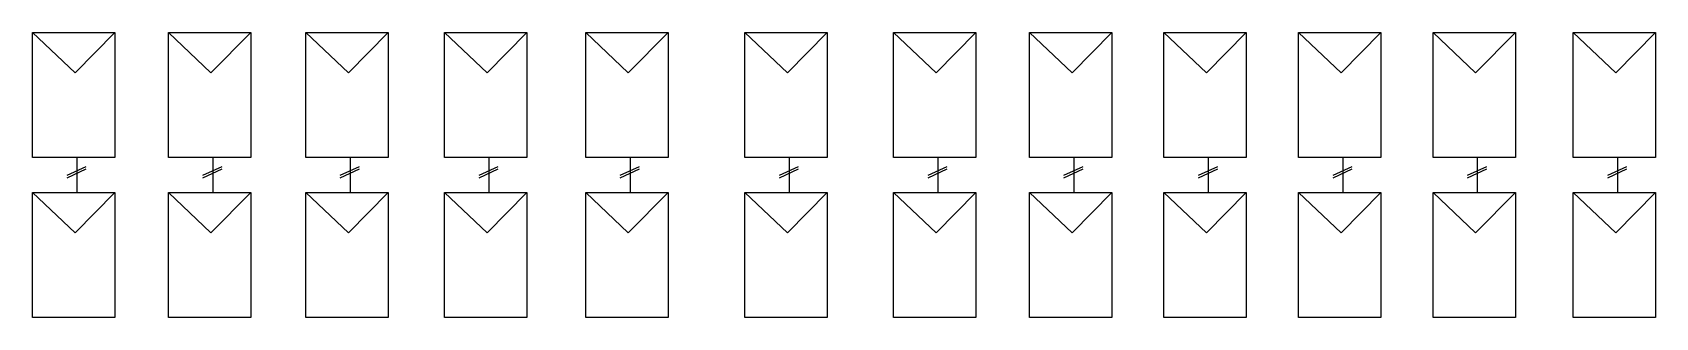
# Model space of a CAD drawing. Header units: inches. Extents: x 9190 to 83177, y 6945 to 19665.
# Drawn here: x 53461 to 60093, y 17514 to 18683 of the extents above; entities that cross this region are included whole.
import ezdxf

# ---------------------------------------------------------------- set-up
doc = ezdxf.new("R2010")
doc.units = ezdxf.units.IN
doc.header["$MEASUREMENT"] = 0

msp = doc.modelspace()

# ---------------------------------------------------------------- linework, layer by layer
for p, q in [((53461.4, 18682.6), (53635.3, 18517.5)), ((53635.3, 18517.5), (53797.6, 18682.6)), ((54016.9, 18682.6), (54190.8, 18517.5)), ((54190.8, 18517.5), (54353.1, 18682.6)), ((54578.2, 18682.6), (54752.1, 18517.5)), ((54752.1, 18517.5), (54914.4, 18682.6)), ((55145.3, 18682.6), (55319.2, 18517.5)), ((55319.2, 18517.5), (55481.5, 18682.6)), ((55722.1, 18682.6), (55896, 18517.5)), ((55896, 18517.5), (56058.3, 18682.6)), ((56372, 18682.6), (56546, 18517.5)), ((56546, 18517.5), (56708.3, 18682.6)), ((56979.6, 18682.6), (57153.6, 18517.5)), ((57153.6, 18517.5), (57315.9, 18682.6)), ((57535.2, 18682.6), (57709.1, 18517.5)), ((57709.1, 18517.5), (57871.4, 18682.6)), ((58084.9, 18682.6), (58258.8, 18517.5)), ((58258.8, 18517.5), (58421.1, 18682.6)), ((58634.6, 18682.6), (58808.5, 18517.5)), ((58808.5, 18517.5), (58970.9, 18682.6)), ((59184.3, 18682.6), (59358.3, 18517.5)), ((59358.3, 18517.5), (59520.6, 18682.6)), ((59757.2, 18682.6), (59931.1, 18517.5)), ((59931.1, 18517.5), (60093.5, 18682.6)), ((53602.5, 18097.6), (53680.9, 18134)), ((53602.5, 18086.8), (53680.9, 18123.1)), ((53643.7, 18027.1), (53643.7, 18170)), ((54158, 18097.6), (54236.4, 18134)), ((54158, 18086.8), (54236.4, 18123.1)), ((54199.2, 18027.1), (54199.2, 18170)), ((54719.3, 18097.6), (54797.7, 18134)), ((54719.3, 18086.8), (54797.7, 18123.1)), ((54760.5, 18027.1), (54760.5, 18170)), ((55286.4, 18097.6), (55364.8, 18134)), ((55286.4, 18086.8), (55364.8, 18123.1)), ((55327.6, 18027.1), (55327.6, 18170)), ((55863.2, 18097.6), (55941.6, 18134)), ((55863.2, 18086.8), (55941.6, 18123.1)), ((55904.4, 18027.1), (55904.4, 18170)), ((56513.2, 18097.6), (56591.6, 18134)), ((56513.2, 18086.8), (56591.6, 18123.1)), ((56554.4, 18027.1), (56554.4, 18170)), ((57120.7, 18097.6), (57199.2, 18134)), ((57120.7, 18086.8), (57199.2, 18123.1)), ((57161.9, 18027.1), (57161.9, 18170)), ((57676.3, 18097.6), (57754.7, 18134)), ((57676.3, 18086.8), (57754.7, 18123.1)), ((57717.5, 18027.1), (57717.5, 18170)), ((58226, 18097.6), (58304.4, 18134)), ((58226, 18086.8), (58304.4, 18123.1)), ((58267.2, 18027.1), (58267.2, 18170)), ((58775.7, 18097.6), (58854.1, 18134)), ((58775.7, 18086.8), (58854.1, 18123.1)), ((58816.9, 18027.1), (58816.9, 18170)), ((59325.4, 18097.6), (59403.9, 18134)), ((59325.4, 18086.8), (59403.9, 18123.1)), ((59366.6, 18027.1), (59366.6, 18170)), ((59898.3, 18097.6), (59976.8, 18134)), ((59898.3, 18086.8), (59976.8, 18123.1)), ((59939.5, 18027.1), (59939.5, 18170)), ((53461.4, 18027.1), (53635.3, 17862)), ((53635.3, 17862), (53797.6, 18027.1)), ((54016.9, 18027.1), (54190.8, 17862)), ((54190.8, 17862), (54353.1, 18027.1)), ((54578.2, 18027.1), (54752.1, 17862)), ((54752.1, 17862), (54914.4, 18027.1)), ((55145.3, 18027.1), (55319.2, 17862)), ((55319.2, 17862), (55481.5, 18027.1)), ((55722.1, 18027.1), (55896, 17862)), ((55896, 17862), (56058.3, 18027.1)), ((56372, 18027.1), (56546, 17862)), ((56546, 17862), (56708.3, 18027.1)), ((56979.6, 18027.1), (57153.6, 17862)), ((57153.6, 17862), (57315.9, 18027.1)), ((57535.2, 18027.1), (57709.1, 17862)), ((57709.1, 17862), (57871.4, 18027.1)), ((58084.9, 18027.1), (58258.8, 17862)), ((58258.8, 17862), (58421.1, 18027.1)), ((58634.6, 18027.1), (58808.5, 17862)), ((58808.5, 17862), (58970.9, 18027.1)), ((59184.3, 18027.1), (59358.3, 17862)), ((59358.3, 17862), (59520.6, 18027.1)), ((59757.2, 18027.1), (59931.1, 17862)), ((59931.1, 17862), (60093.5, 18027.1))]:
    msp.add_line(p, q)
for points in [[(53461.4, 18682.6), (53797.6, 18682.6), (53797.6, 18170), (53461.4, 18170)], [(54016.9, 18682.6), (54353.1, 18682.6), (54353.1, 18170), (54016.9, 18170)], [(54578.2, 18682.6), (54914.4, 18682.6), (54914.4, 18170), (54578.2, 18170)], [(55145.3, 18682.6), (55481.5, 18682.6), (55481.5, 18170), (55145.3, 18170)], [(55722.1, 18682.6), (56058.3, 18682.6), (56058.3, 18170), (55722.1, 18170)], [(56372, 18682.6), (56708.3, 18682.6), (56708.3, 18170), (56372, 18170)], [(56979.6, 18682.6), (57315.9, 18682.6), (57315.9, 18170), (56979.6, 18170)], [(57535.2, 18682.6), (57871.4, 18682.6), (57871.4, 18170), (57535.2, 18170)], [(58084.9, 18682.6), (58421.1, 18682.6), (58421.1, 18170), (58084.9, 18170)], [(58634.6, 18682.6), (58970.9, 18682.6), (58970.9, 18170), (58634.6, 18170)], [(59184.3, 18682.6), (59520.6, 18682.6), (59520.6, 18170), (59184.3, 18170)], [(59757.2, 18682.6), (60093.5, 18682.6), (60093.5, 18170), (59757.2, 18170)], [(53461.4, 18027.1), (53797.6, 18027.1), (53797.6, 17514.4), (53461.4, 17514.4)], [(54016.9, 18027.1), (54353.1, 18027.1), (54353.1, 17514.4), (54016.9, 17514.4)], [(54578.2, 18027.1), (54914.4, 18027.1), (54914.4, 17514.4), (54578.2, 17514.4)], [(55145.3, 18027.1), (55481.5, 18027.1), (55481.5, 17514.4), (55145.3, 17514.4)], [(55722.1, 18027.1), (56058.3, 18027.1), (56058.3, 17514.4), (55722.1, 17514.4)], [(56372, 18027.1), (56708.3, 18027.1), (56708.3, 17514.4), (56372, 17514.4)], [(56979.6, 18027.1), (57315.9, 18027.1), (57315.9, 17514.4), (56979.6, 17514.4)], [(57535.2, 18027.1), (57871.4, 18027.1), (57871.4, 17514.4), (57535.2, 17514.4)], [(58084.9, 18027.1), (58421.1, 18027.1), (58421.1, 17514.4), (58084.9, 17514.4)], [(58634.6, 18027.1), (58970.9, 18027.1), (58970.9, 17514.4), (58634.6, 17514.4)], [(59184.3, 18027.1), (59520.6, 18027.1), (59520.6, 17514.4), (59184.3, 17514.4)], [(59757.2, 18027.1), (60093.5, 18027.1), (60093.5, 17514.4), (59757.2, 17514.4)]]:
    msp.add_lwpolyline(points, close=True)

doc.saveas('drawing.dxf')
